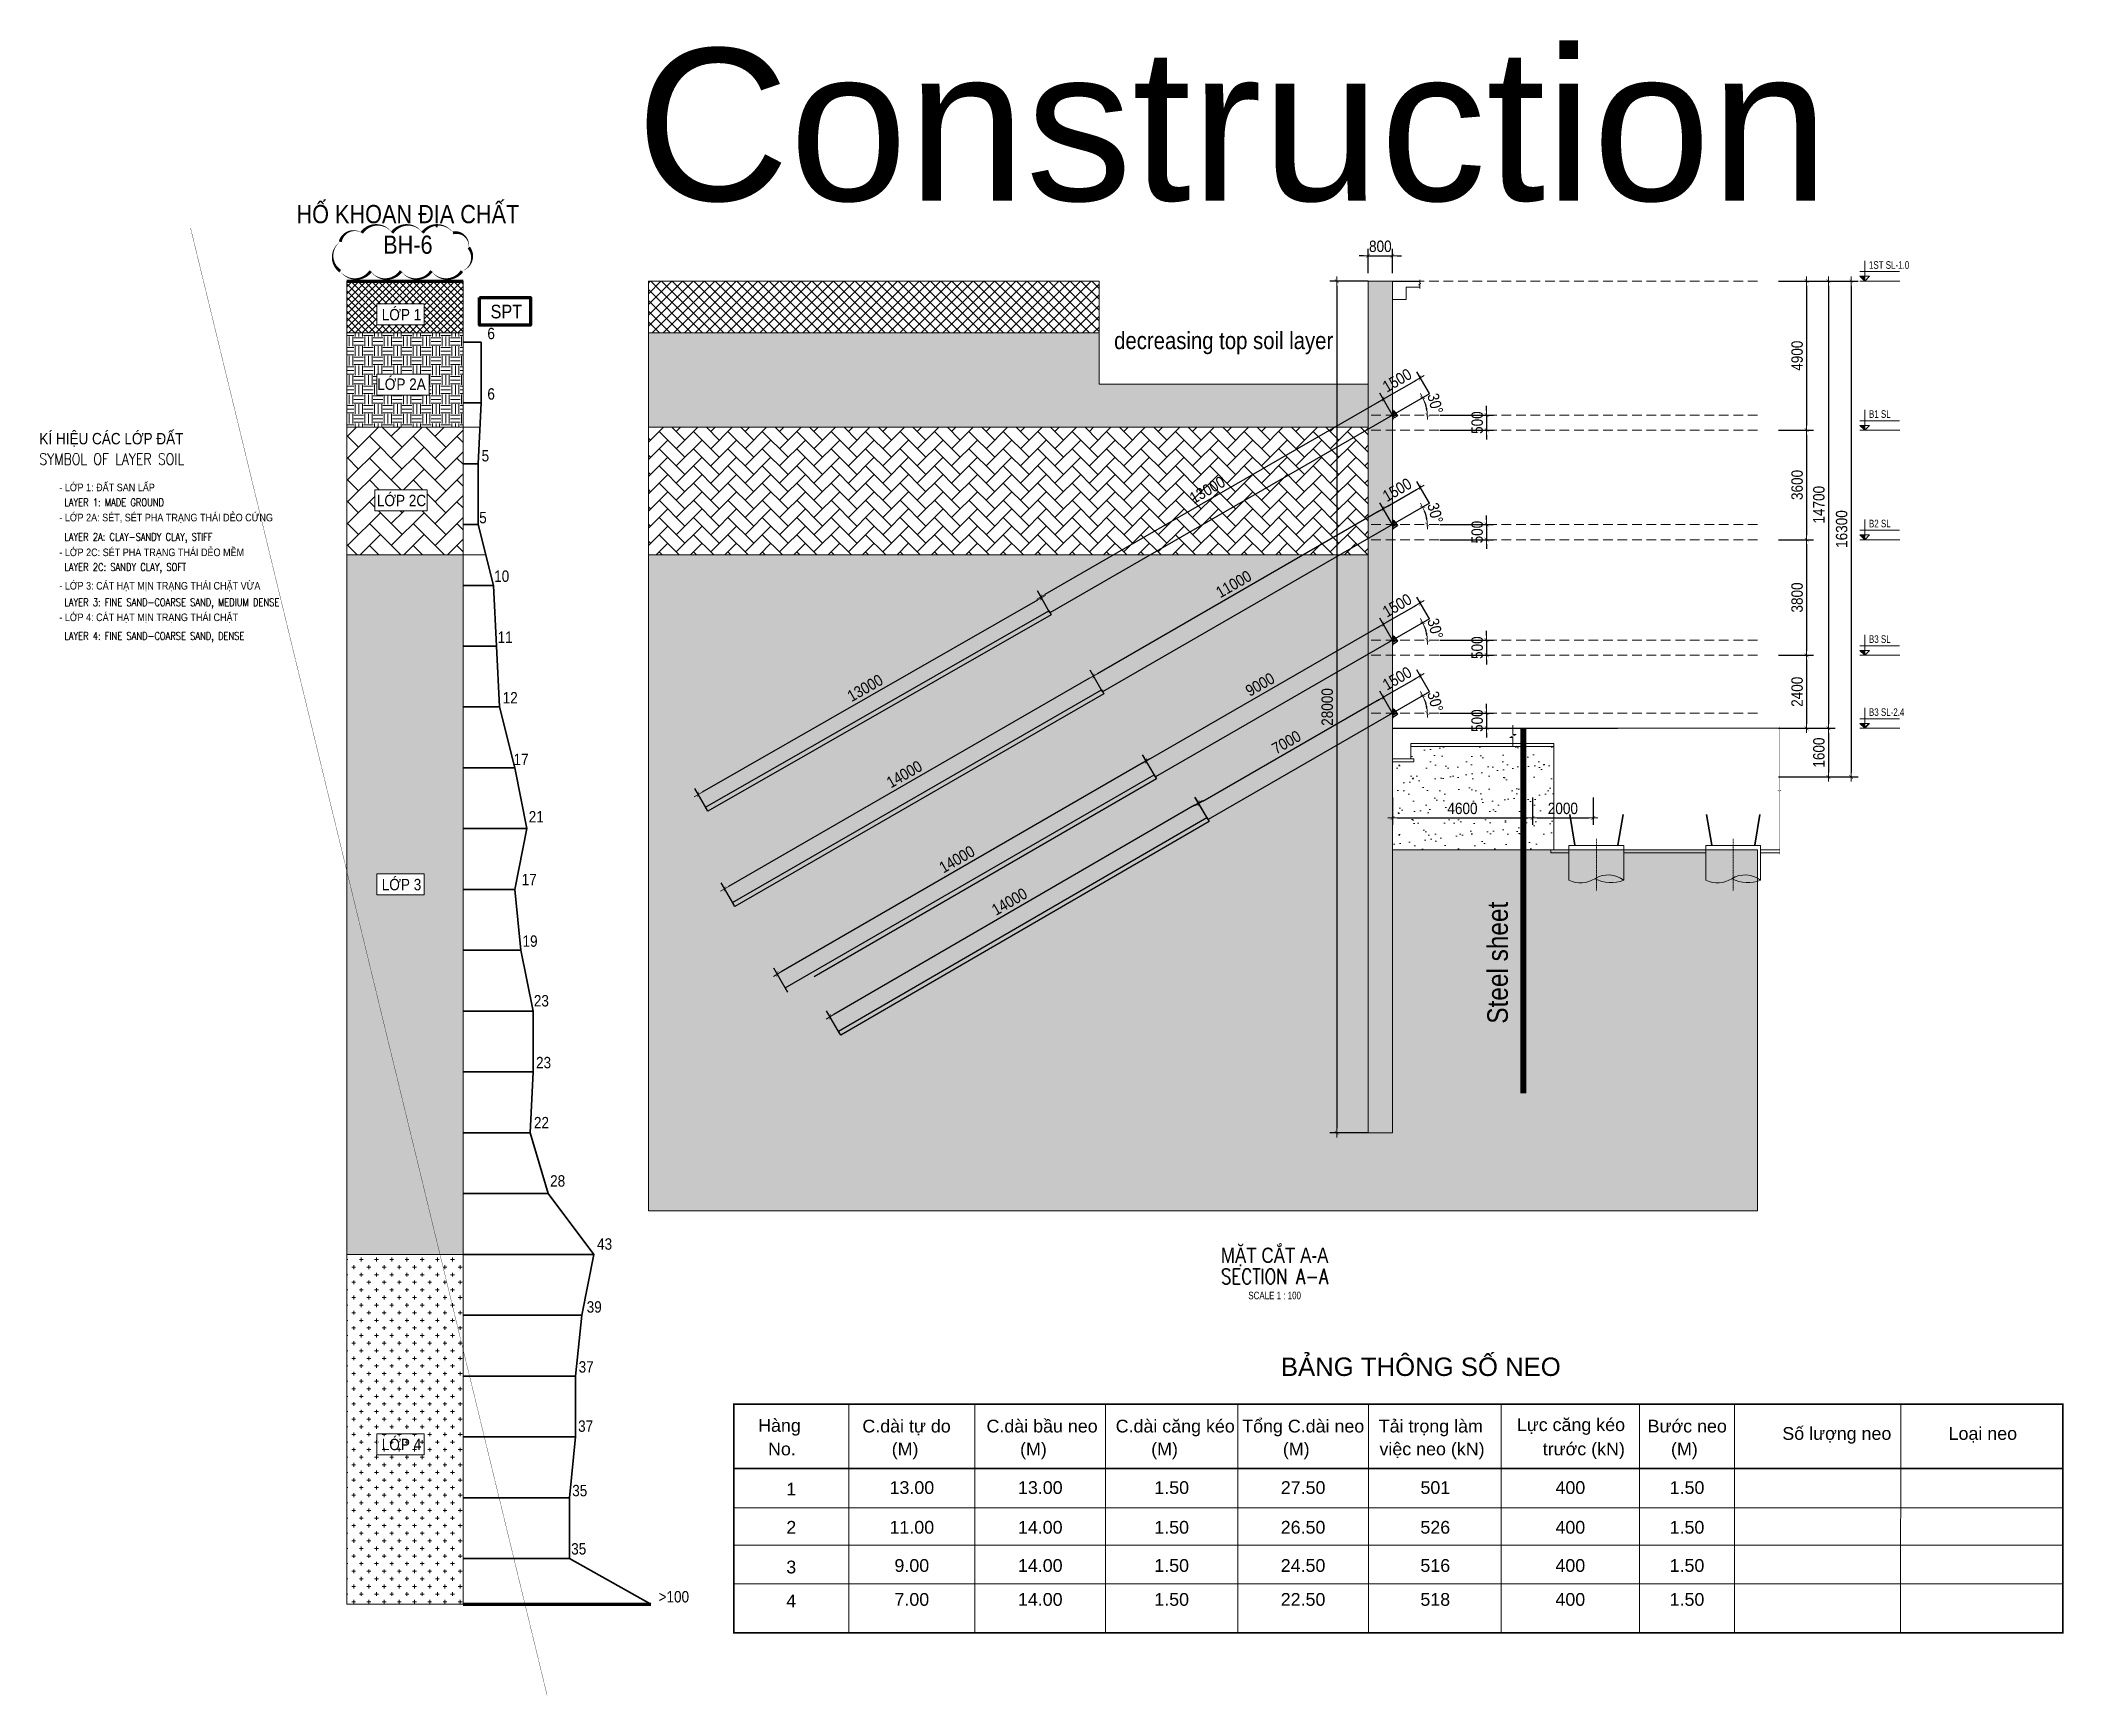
# Model space of a CAD drawing. Header units: millimetres. Extents: x -383953 to 676589, y -101685 to 196247.
# Drawn here: x 153367 to 219859, y -98175 to -43756 of the extents above; entities that cross this region are included whole.
import ezdxf
from ezdxf.enums import TextEntityAlignment as Align

# ---------------------------------------------------------------- set-up
doc = ezdxf.new("R2010")
doc.units = ezdxf.units.MM
doc.linetypes.add('CENTER2', pattern=[1.125, 0.75, -0.125, 0.125, -0.125])
doc.linetypes.add('HIDDEN', pattern=[9.525, 6.35, -3.175])
doc.layers.get('0').update_dxf_attribs({"lineweight": 20})
doc.layers.get('Defpoints').update_dxf_attribs({"color": 151, "lineweight": 9})
for name, color, linetype in [('ANCHOR_HEAD', 130, 'Continuous'), ('Concrete', 2, 'Continuous'), ('SHEET Pile', 2, 'Continuous'), ('X-SEC-2$0$A-CON', 2, 'Continuous'), ('건축', 8, 'Continuous')]:
    doc.layers.add(name, color=color, linetype=linetype)
for name, color, linetype, lineweight in [('KC-TRUC', 5, 'CENTER2', 18), ('NDC_S_ANNO', 7, 'Continuous', 20), ('NDC_S_CONTINUOUS', 3, 'Continuous', 20), ('NDC_S_DIM', 1, 'Continuous', 15), ('NDC_S_ENG TEXT', 2, 'Continuous', 20), ('NDC_S_ENG TITLE', 3, 'Continuous', 20), ('NDC_S_FOUNDATION NAME', 7, 'Continuous', 20), ('NDC_S_HATCH MATERIAL', 8, 'Continuous', 13), ('NDC_S_LEVEL TEXT', 7, 'Continuous', 20), ('NDC_S_REBAR', 4, 'Continuous', 35), ('NDC_S_SLAB', 2, 'Continuous', 20), ('NDC_S_TEXT SYMBOL', 7, 'Continuous', 20), ('NDC_S_VN TEXT', 7, 'Continuous', 20), ('NDC_S_VN TITLE', 6, 'Continuous', 35)]:
    doc.layers.add(name, color=color, linetype=linetype, lineweight=lineweight)
doc.styles.add('ARIAL', font='arial.ttf', dxfattribs={"width": 0.8})
doc.styles.add('NDC_ANNO', font='', dxfattribs={"width": 0.8})
doc.styles.add('NDC_ARIAL', font='arial.ttf', dxfattribs={"width": 0.85})
doc.styles.add('NDC_EN TXT', font='romans.shx', dxfattribs={"width": 0.8})
doc.styles.add('NDC_VIE TXT', font='arial.ttf', dxfattribs={"width": 0.8})
doc.styles.get('NDC_ANNO').set_extended_font_data('Dotum')
doc.dimstyles.new('NDC_1-150', dxfattribs={"dimscale": 150, "dimtxt": 2.5, "dimasz": 1, "dimexe": 1.5, "dimexo": 0, "dimgap": 0.8, "dimtad": 1, "dimdec": 0, "dimdsep": 46, "dimtxsty": 'NDC_ARIAL', "dimblk": 'DIMMARK', "dimcen": 49999.938995, "dimdle": 1.5, "dimclrd": 1, "dimclre": 1, "dimclrt": 3, "dimadec": 0, "dimazin": 0, "dimtfac": 1, "dimtdec": 0, "dimtix": 1, "dimtmove": 2, "dimatfit": 3, "dimfxl": 1, "dimarcsym": 0})
pattern_1 = [(355, (406218.969, 207001.804), (0.60878286, 6.95841997), [5.08, -1.905]), (85, (406218.969, 207001.804), (-6.95841997, 0.60878286), [5.08, -1.905])]

msp = doc.modelspace()

# ---------------------------------------------------------------- texts
at = {"color": 4, "style": 'ARIAL'}
for s, height, p in [('Construction', 5000, (172938, -49021.7)), ('BẢNG THÔNG SỐ NEO', 604.662, (194136.2, -87666.4))]:
    msp.add_text(s, height=height, dxfattribs=at).set_placement(p)
at = {"color": 3, "style": 'ARIAL'}
for s, height, p in [('Hàng', 419.9, (176954.7, -89503.5)), ('C.dài tự do', 419.904, (180380.6, -89525.3)), ('C.dài bầu neo', 419.904, (184461.1, -89525.3)), ('C.dài căng kéo', 419.904, (188706.6, -89525.3)), ('Tổng C.dài neo', 419.904, (192865.5, -89525.3)), ('Tải trọng làm', 419.904, (197352.3, -89525.3)), ('Bước neo', 419.9, (206190, -89525.3)), ('Số lượng neo', 419.904, (210617.7, -89767.3)), ('Loại neo', 419.9, (216081.8, -89767.3)), ('  No.', 419.9, (176954.7, -90276.3)), ('  (M)', 419.9, (181019.4, -90276.3)), ('  (M)', 419.9, (185237.6, -90276.3)), ('  (M)', 419.9, (189546.9, -90276.3)), ('  (M)', 419.9, (193874.7, -90276.3)), (' việc neo (kN)', 419.904, (197213.1, -90276.3)), (' trước (kN)', 419.904, (202579.6, -90276.2)), ('  (M)', 419.9, (206631.9, -90276.3))]:
    msp.add_text(s, height=height, dxfattribs=at).set_placement(p)
for s, height, p in [('Lực căng kéo', 419.904, (203669.1, -89268.1)), ('1', 419.9, (178044.8, -91386.8)), ('13.00', 419.9, (182007.7, -91336.5)), ('13.00', 419.9, (186228.9, -91336.5)), ('1.50', 419.9, (190547.6, -91336.6)), ('27.50', 419.9, (194866.4, -91336.6)), ('501', 419.9, (199211.6, -91336.6)), ('400', 419.9, (203650.4, -91336.6)), ('1.50', 419.9, (207484.7, -91336.6)), ('2', 419.9, (178044.8, -92642.5)), ('11.00', 419.9, (182006.1, -92642.4)), ('14.00', 419.9, (186227.3, -92642.4)), ('1.50', 419.9, (190546, -92642.5)), ('26.50', 419.9, (194864.7, -92642.5)), ('526', 419.9, (199209.9, -92642.5)), ('400', 419.9, (203648.8, -92642.5)), ('1.50', 419.9, (207483.1, -92642.5)), ('3', 419.9, (178043.1, -93948.4)), ('9.00', 419.9, (182006.1, -93898.1)), ('14.00', 419.9, (186227.3, -93898.1)), ('1.50', 419.9, (190546, -93898.2)), ('24.50', 419.9, (194864.7, -93898.2)), ('516', 419.9, (199209.9, -93898.2)), ('400', 419.9, (203648.8, -93898.2)), ('1.50', 419.9, (207483.1, -93898.2)), ('4', 419.9, (178043.1, -95064.3)), ('7.00', 419.9, (182006.1, -95014)), ('14.00', 419.9, (186227.3, -95014)), ('1.50', 419.9, (190546, -95014.1)), ('22.50', 419.9, (194864.7, -95014.1)), ('518', 419.9, (199209.9, -95014.1)), ('400', 419.9, (203648.8, -95014.1)), ('1.50', 419.9, (207483.1, -95014.1))]:
    msp.add_text(s, height=height, dxfattribs=at).set_placement(p, align=Align.MIDDLE_CENTER)
at = {"layer": 'NDC_S_DIM', "color": 7, "style": 'NDC_ARIAL', "width": 0.85}
msp.add_text('decreasing top soil layer', height=562.5, dxfattribs=at).set_placement((188655, -53623.8), align=Align.MIDDLE_LEFT)
at = {"layer": 'NDC_S_FOUNDATION NAME', "style": 'NDC_ARIAL', "width": 0.85}
msp.add_text('SPT', height=450, dxfattribs=at).set_placement((168679.9, -52669), align=Align.MIDDLE)
at = {"layer": 'NDC_S_LEVEL TEXT', "style": 'NDC_ARIAL', "width": 0.85}
for s, p in [('6', (168179.1, -53390.4)), ('6', (168179.1, -55377.5)), ('5', (167990.1, -57412.6)), ('5', (167911.1, -59447)), ('10', (168526.4, -61369.9)), ('11', (168639.1, -63376.5)), ('12', (168805.3, -65364.7)), ('17', (169163, -67396.1)), ('21', (169662, -69277.9)), ('17', (169430, -71344.6)), ('19', (169458, -73369.1)), ('23', (169830.6, -75330.1)), ('23', (169902.7, -77362.5)), ('22', (169833.1, -79335.4)), ('28', (170365.6, -81253.6)), ('43', (171908.2, -83328.1)), ('39', (171566.9, -85396.7)), ('37', (171301.8, -87368.4)), ('37', (171285.6, -89315.5)), ('35', (171091.5, -91435.7)), ('35', (171058.2, -93351.3)), ('>100', (174183.8, -94925))]:
    msp.add_text(s, height=375, dxfattribs=at).set_placement(p, align=Align.MIDDLE)
at = {"layer": 'NDC_S_VN TEXT'}
for s, height, style, width, p in [('KÍ HIỆU CÁC LỚP ĐẤT', 375, 'NDC_ARIAL', 0.85, (153330.6, -56848.4)), ('SYMBOL OF LAYER SOIL', 375, 'NDC_EN TXT', 0.8, (153330.6, -57520.5)), ('- LỚP 1: ĐẤT SAN LẤP', 250, 'NDC_ARIAL', 0.85, (153985.3, -58453)), ('LAYER 1: MADE GROUND', 250, 'NDC_EN TXT', 0.8, (154154.2, -58943.9)), ('- LỚP 2A: SÉT, SÉT PHA TRẠNG THÁI DẺO CỨNG', 250, 'NDC_ARIAL', 0.85, (153985.3, -59442.1)), ('- LỚP 2C: SÉT PHA TRẠNG THÁI DẺO MỀM', 250, 'NDC_ARIAL', 0.85, (153985.3, -60586.4)), ('LAYER 2A: CLAY-SANDY CLAY, STIFF', 250, 'NDC_EN TXT', 0.8, (154154.2, -60077.7)), ('LAYER 2C: SANDY CLAY, SOFT', 250, 'NDC_EN TXT', 0.8, (154154.2, -61071.7)), ('- LỚP 3: CÁT HẠT MỊN TRẠNG THÁI CHẶT VỪA', 250, 'NDC_ARIAL', 0.85, (153985.3, -61685.8)), ('LAYER 3: FINE SAND-COARSE SAND, MEDIUM DENSE', 250, 'NDC_EN TXT', 0.8, (154154.2, -62228.3)), ('- LỚP 4: CÁT HẠT MỊN TRẠNG THÁI CHẶT ', 250, 'NDC_ARIAL', 0.85, (153985.3, -62723.1)), ('LAYER 4: FINE SAND-COARSE SAND, DENSE', 250, 'NDC_EN TXT', 0.8, (154154.2, -63336.9))]:
    msp.add_text(s, height=height, dxfattribs=dict(at, style=style, width=width)).set_placement(p, align=Align.MIDDLE_LEFT)
at = {"layer": 'NDC_S_VN TITLE', "style": 'NDC_ARIAL', "width": 0.85}
for s, height, p in [('HỐ KHOAN ĐỊA CHẤT', 600, (165442.6, -49440.7)), ('BH-6', 600, (165442.6, -50469.9)), ('LỚP 1', 375, (165233.4, -52725.8)), ('LỚP 2A', 375, (165233.4, -55011)), ('LỚP 2C', 375, (165233.4, -58835.2)), ('LỚP 3', 375, (165233.4, -71463.9)), ('LỚP 4', 375, (165233.4, -89872.4))]:
    msp.add_text(s, height=height, dxfattribs=at).set_placement(p, align=Align.MIDDLE)
at = {"layer": 'SHEET Pile', "style": 'NDC_ARIAL', "width": 0.85}
msp.add_text('Steel sheet ', height=675, rotation=90, dxfattribs=at).set_placement((201257.6, -76084.8), align=Align.MIDDLE_LEFT)

# ---------------------------------------------------------------- blocks, each defined once
blk = doc.blocks.new('DIMMARK')
at = {"layer": 'NDC_S_DIM', "color": 1}
blk.add_line((-1.5, 0), (1, 0), dxfattribs=at)
at = {"layer": 'NDC_S_DIM', "color": 2, "const_width": 0.1}
blk.add_lwpolyline([(-0.42, -0.42), (0.42, 0.42)], dxfattribs=at)
blk = doc.blocks.new('*D571')
at = {"layer": 'Defpoints', "color": 0, "transparency": 16777216}
for p in [(210496, -56571), (210496, -60171), (211414, -60171, 0)]:
    blk.add_point(p, dxfattribs=at)
at = {"layer": 'NDC_S_CONTINUOUS', "color": 1, "lineweight": -2, "transparency": 16777216}
for p, q in [((210496, -56571, 0), (211639, -56571, 0)), ((211414, -56721, 0), (211414, -60021, 0)), ((210496, -60171, 0), (211639, -60171, 0))]:
    blk.add_line(p, q, dxfattribs=at)
at = {"layer": 'NDC_S_CONTINUOUS', "color": 1, "lineweight": -2, "transparency": 16777216, "xscale": 150, "yscale": 150, "zscale": 150}
for p, rotation in [((211414, -56571, 0), 90), ((211414, -60171, 0), 270)]:
    blk.add_blockref('DIMMARK', p, dxfattribs=dict(at, rotation=rotation))
at = {"layer": 'NDC_S_CONTINUOUS', "color": 3, "transparency": 16777216, "insert": (211103, -58371, 0), "char_height": 375, "attachment_point": 5, "rotation": 90, "style": 'NDC_ARIAL'}
blk.add_mtext('3600', dxfattribs=at)
blk = doc.blocks.new('*D572')
at = {"layer": 'Defpoints', "color": 0, "transparency": 16777216}
for p in [(210496, -60171), (210496, -63971), (211414, -63971, 0)]:
    blk.add_point(p, dxfattribs=at)
at = {"layer": 'NDC_S_CONTINUOUS', "color": 1, "lineweight": -2, "transparency": 16777216}
for p, q in [((210496, -60171, 0), (211639, -60171, 0)), ((211414, -60321, 0), (211414, -63821, 0)), ((210496, -63971, 0), (211639, -63971, 0))]:
    blk.add_line(p, q, dxfattribs=at)
at = {"layer": 'NDC_S_CONTINUOUS', "color": 1, "lineweight": -2, "transparency": 16777216, "xscale": 150, "yscale": 150, "zscale": 150}
for p, rotation in [((211414, -60171, 0), 90), ((211414, -63971, 0), 270)]:
    blk.add_blockref('DIMMARK', p, dxfattribs=dict(at, rotation=rotation))
at = {"layer": 'NDC_S_CONTINUOUS', "color": 3, "transparency": 16777216, "insert": (211103, -62071, 0), "char_height": 375, "attachment_point": 5, "rotation": 90, "style": 'NDC_ARIAL'}
blk.add_mtext('3800', dxfattribs=at)
blk = doc.blocks.new('*D573')
at = {"layer": 'Defpoints', "color": 0, "transparency": 16777216}
for p in [(199357, -56071, 0), (199357, -56571, 0), (200899, -56571)]:
    blk.add_point(p, dxfattribs=at)
at = {"layer": 'NDC_S_ENG TEXT', "color": 1, "lineweight": -2, "transparency": 16777216}
for p, q in [((200899, -55921), (200899, -55771)), ((199357, -56071), (201124, -56071)), ((200899, -56071), (200899, -56571)), ((199357, -56571), (201124, -56571)), ((200899, -56721), (200899, -56871))]:
    blk.add_line(p, q, dxfattribs=at)
at = {"layer": 'NDC_S_ENG TEXT', "color": 1, "lineweight": -2, "transparency": 16777216, "xscale": 150, "yscale": 150, "zscale": 150}
for p, rotation in [((200899, -56071), 270), ((200899, -56571), 90)]:
    blk.add_blockref('DIMMARK', p, dxfattribs=dict(at, rotation=rotation))
at = {"layer": 'NDC_S_ENG TEXT', "color": 3, "transparency": 16777216, "insert": (200588, -56321), "char_height": 375, "attachment_point": 5, "rotation": 90, "style": 'NDC_ARIAL'}
blk.add_mtext('500', dxfattribs=at)
blk = doc.blocks.new('*D574')
at = {"layer": 'Defpoints', "color": 0, "transparency": 16777216}
for p in [(199357, -59671, 0), (199357, -60171, 0), (200899, -60171)]:
    blk.add_point(p, dxfattribs=at)
at = {"layer": 'NDC_S_ENG TEXT', "color": 1, "lineweight": -2, "transparency": 16777216}
for p, q in [((199357, -59671), (201124, -59671)), ((200899, -59521), (200899, -59371)), ((200899, -59671), (200899, -60171)), ((199357, -60171), (201124, -60171)), ((200899, -60321), (200899, -60471))]:
    blk.add_line(p, q, dxfattribs=at)
at = {"layer": 'NDC_S_ENG TEXT', "color": 1, "lineweight": -2, "transparency": 16777216, "xscale": 150, "yscale": 150, "zscale": 150}
for p, rotation in [((200899, -59671), 270), ((200899, -60171), 90)]:
    blk.add_blockref('DIMMARK', p, dxfattribs=dict(at, rotation=rotation))
at = {"layer": 'NDC_S_ENG TEXT', "color": 3, "transparency": 16777216, "insert": (200588, -59921), "char_height": 375, "attachment_point": 5, "rotation": 90, "style": 'NDC_ARIAL'}
blk.add_mtext('500', dxfattribs=at)
blk = doc.blocks.new('ANCHOR_HEAD2')
at = {"layer": 'ANCHOR_HEAD'}
for p, q in [((-96, 260), (-334, -81)), ((-84, 260), (-326, -86)), ((-24, -143), (-265, 1)), ((-259, 10), (-24, -133)), ((-24, 89), (-146, 170)), ((-141, 179), (-24, 99)), ((-14, 260), (-96, 260)), ((-24, -260), (-24, 260)), ((-14, -260), (-14, 260)), ((-24, -260), (-334, -81)), ((-24, -260), (-14, -260))]:
    blk.add_line(p, q, dxfattribs=at)
blk.add_lwpolyline([(-14, 350), (0, 350), (0, -350), (-14, -350)], close=True, dxfattribs=at)
blk = doc.blocks.new('*D575')
at = {"layer": 'Defpoints', "color": 0, "transparency": 16777216}
for p in [(197804, -56071), (186245, -62051), (186546, -62571)]:
    blk.add_point(p, dxfattribs=at)
at = {"layer": 'NDC_S_CONTINUOUS', "color": 1, "lineweight": -2, "transparency": 16777216}
for p, q in [((197374, -55626), (186375, -61976)), ((197804, -56071), (197391, -55356)), ((186546, -62571), (186133, -61856))]:
    blk.add_line(p, q, dxfattribs=at)
at = {"layer": 'NDC_S_CONTINUOUS', "color": 1, "lineweight": -2, "transparency": 16777216, "xscale": 150, "yscale": 150, "zscale": 150}
for p, rotation in [((197504, -55551), 29.9999999999959), ((186245, -62051), 209.9999999999959)]:
    blk.add_blockref('DIMMARK', p, dxfattribs=dict(at, rotation=rotation))
at = {"layer": 'NDC_S_CONTINUOUS', "color": 3, "transparency": 16777216, "insert": (191719, -58532), "char_height": 375, "attachment_point": 5, "rotation": 30, "style": 'NDC_ARIAL'}
blk.add_mtext('13000', dxfattribs=at)
blk = doc.blocks.new('*D576')
at = {"layer": 'Defpoints', "color": 0, "transparency": 16777216}
for p in [(198719, -54849), (199020, -55369), (197804, -56071)]:
    blk.add_point(p, dxfattribs=at)
at = {"layer": 'NDC_S_CONTINUOUS', "color": 1, "lineweight": -2, "transparency": 16777216}
for p, q in [((197634, -55476), (198590, -54924)), ((199020, -55369), (198607, -54655)), ((197804, -56071), (197391, -55356))]:
    blk.add_line(p, q, dxfattribs=at)
at = {"layer": 'NDC_S_CONTINUOUS', "color": 1, "lineweight": -2, "transparency": 16777216, "xscale": 150, "yscale": 150, "zscale": 150}
for p, rotation in [((198719, -54849), 29.99999999999106), ((197504, -55551), 209.9999999999911)]:
    blk.add_blockref('DIMMARK', p, dxfattribs=dict(at, rotation=rotation))
at = {"layer": 'NDC_S_CONTINUOUS', "color": 3, "transparency": 16777216, "insert": (197956, -54931), "char_height": 375, "attachment_point": 5, "rotation": 30, "style": 'NDC_ARIAL'}
blk.add_mtext('1500', dxfattribs=at)
blk = doc.blocks.new('*D577')
at = {"layer": 'Defpoints', "color": 0, "transparency": 16777216}
for p in [(199020, -55369), (197804, -56071), (198929, -55873), (200851, -56071), (186546, -62571)]:
    blk.add_point(p, dxfattribs=at)
at = {"layer": 'NDC_S_CONTINUOUS', "color": 1, "lineweight": -2, "transparency": 16777216}
blk.add_arc((197804, -56071), 1142, 7.53115, 22.46885, dxfattribs=at)
at = {"layer": 'NDC_S_CONTINUOUS', "color": 1, "lineweight": -2, "transparency": 16777216, "xscale": 150, "yscale": 150, "zscale": 150}
for p, rotation in [((198793, -55500), 116.2344230445602), ((198946, -56071), 273.7655769554329)]:
    blk.add_blockref('DIMMARK', p, dxfattribs=dict(at, rotation=rotation))
at = {"layer": 'NDC_S_CONTINUOUS', "color": 3, "transparency": 16777216, "insert": (199208, -55695), "char_height": 375, "attachment_point": 5, "rotation": 285, "style": 'NDC_ARIAL'}
blk.add_mtext('30°', dxfattribs=at)
blk = doc.blocks.new('*D598')
at = {"layer": 'Defpoints', "color": 0, "transparency": 16777216}
for p in [(186546, -62571), (174987, -68548), (175266, -69034)]:
    blk.add_point(p, dxfattribs=at)
at = {"layer": 'NDC_S_CONTINUOUS', "color": 1, "lineweight": -2, "transparency": 16777216}
for p, q in [((186137, -62160), (175117, -68473)), ((186546, -62571), (186155, -61890)), ((175266, -69034), (174875, -68352))]:
    blk.add_line(p, q, dxfattribs=at)
at = {"layer": 'NDC_S_CONTINUOUS', "color": 1, "lineweight": -2, "transparency": 16777216, "xscale": 150, "yscale": 150, "zscale": 150}
for p, rotation in [((186267, -62085), 29.8093766951466), ((174987, -68548), 209.8093766951466)]:
    blk.add_blockref('DIMMARK', p, dxfattribs=dict(at, rotation=rotation))
at = {"layer": 'NDC_S_CONTINUOUS', "color": 3, "transparency": 16777216, "insert": (180472, -65046), "char_height": 375, "attachment_point": 5, "rotation": 29.80938, "style": 'NDC_ARIAL'}
blk.add_mtext('13000', dxfattribs=at)
blk = doc.blocks.new('*D599')
at = {"layer": 'Defpoints', "color": 0, "transparency": 16777216}
for p in [(197804, -59671), (187977, -64651), (188278, -65171)]:
    blk.add_point(p, dxfattribs=at)
at = {"layer": 'NDC_S_CONTINUOUS', "color": 1, "lineweight": -2, "transparency": 16777216}
for p, q in [((197804, -59671), (197391, -58956)), ((197374, -59226), (188107, -64576)), ((188278, -65171), (187865, -64456))]:
    blk.add_line(p, q, dxfattribs=at)
at = {"layer": 'NDC_S_CONTINUOUS', "color": 1, "lineweight": -2, "transparency": 16777216, "xscale": 150, "yscale": 150, "zscale": 150}
for p, rotation in [((197504, -59151), 29.9999999999975), ((187977, -64651), 209.9999999999974)]:
    blk.add_blockref('DIMMARK', p, dxfattribs=dict(at, rotation=rotation))
at = {"layer": 'NDC_S_CONTINUOUS', "color": 3, "transparency": 16777216, "insert": (192585, -61632), "char_height": 375, "attachment_point": 5, "rotation": 30, "style": 'NDC_ARIAL'}
blk.add_mtext('11000', dxfattribs=at)
blk = doc.blocks.new('*D578')
at = {"layer": 'Defpoints', "color": 0, "transparency": 16777216}
for p in [(198719, -58449), (199020, -58969), (197804, -59671)]:
    blk.add_point(p, dxfattribs=at)
at = {"layer": 'NDC_S_CONTINUOUS', "color": 1, "lineweight": -2, "transparency": 16777216}
for p, q in [((199020, -58969), (198607, -58255)), ((197804, -59671), (197391, -58956)), ((197634, -59076), (198590, -58524))]:
    blk.add_line(p, q, dxfattribs=at)
at = {"layer": 'NDC_S_CONTINUOUS', "color": 1, "lineweight": -2, "transparency": 16777216, "xscale": 150, "yscale": 150, "zscale": 150}
for p, rotation in [((198719, -58449), 29.99999999999105), ((197504, -59151), 209.9999999999911)]:
    blk.add_blockref('DIMMARK', p, dxfattribs=dict(at, rotation=rotation))
at = {"layer": 'NDC_S_CONTINUOUS', "color": 3, "transparency": 16777216, "insert": (197956, -58531), "char_height": 375, "attachment_point": 5, "rotation": 30, "style": 'NDC_ARIAL'}
blk.add_mtext('1500', dxfattribs=at)
blk = doc.blocks.new('*D579')
at = {"layer": 'Defpoints', "color": 0, "transparency": 16777216}
for p in [(199020, -58969), (197804, -59671), (198929, -59473), (200851, -59671), (188278, -65171)]:
    blk.add_point(p, dxfattribs=at)
at = {"layer": 'NDC_S_CONTINUOUS', "color": 1, "lineweight": -2, "transparency": 16777216}
blk.add_arc((197804, -59671), 1142, 7.53115, 22.46885, dxfattribs=at)
at = {"layer": 'NDC_S_CONTINUOUS', "color": 1, "lineweight": -2, "transparency": 16777216, "xscale": 150, "yscale": 150, "zscale": 150}
for p, rotation in [((198793, -59100), 116.2344230445615), ((198946, -59671), 273.7655769554322)]:
    blk.add_blockref('DIMMARK', p, dxfattribs=dict(at, rotation=rotation))
at = {"layer": 'NDC_S_CONTINUOUS', "color": 3, "transparency": 16777216, "insert": (199208, -59295), "char_height": 375, "attachment_point": 5, "rotation": 285, "style": 'NDC_ARIAL'}
blk.add_mtext('30°', dxfattribs=at)
blk = doc.blocks.new('*D600')
at = {"layer": 'Defpoints', "color": 0, "transparency": 16777216}
for p in [(188278, -65171), (175853, -71651), (176152, -72168)]:
    blk.add_point(p, dxfattribs=at)
at = {"layer": 'NDC_S_CONTINUOUS', "color": 1, "lineweight": -2, "transparency": 16777216}
for p, q in [((188278, -65171), (187867, -64459)), ((187849, -64729), (175983, -71576)), ((176152, -72168), (175741, -71456))]:
    blk.add_line(p, q, dxfattribs=at)
at = {"layer": 'NDC_S_CONTINUOUS', "color": 1, "lineweight": -2, "transparency": 16777216, "xscale": 150, "yscale": 150, "zscale": 150}
for p, rotation in [((187979, -64654), 29.98566585290133), ((175853, -71651), 209.9856658529013)]:
    blk.add_blockref('DIMMARK', p, dxfattribs=dict(at, rotation=rotation))
at = {"layer": 'NDC_S_CONTINUOUS', "color": 3, "transparency": 16777216, "insert": (181760, -67883), "char_height": 375, "attachment_point": 5, "rotation": 29.98567, "style": 'NDC_ARIAL'}
blk.add_mtext('14000', dxfattribs=at)
blk = doc.blocks.new('*D601')
at = {"layer": 'Defpoints', "color": 0, "transparency": 16777216}
for p in [(197804, -63471), (189709, -67451), (190010, -67971)]:
    blk.add_point(p, dxfattribs=at)
at = {"layer": 'NDC_S_CONTINUOUS', "color": 1, "lineweight": -2, "transparency": 16777216}
for p, q in [((197374, -63026), (189839, -67376)), ((197804, -63471), (197391, -62756)), ((190010, -67971), (189597, -67256))]:
    blk.add_line(p, q, dxfattribs=at)
at = {"layer": 'NDC_S_CONTINUOUS', "color": 1, "lineweight": -2, "transparency": 16777216, "xscale": 150, "yscale": 150, "zscale": 150}
for p, rotation in [((197504, -62951), 29.99999999999286), ((189709, -67451), 209.9999999999929)]:
    blk.add_blockref('DIMMARK', p, dxfattribs=dict(at, rotation=rotation))
at = {"layer": 'NDC_S_CONTINUOUS', "color": 3, "transparency": 16777216, "insert": (193451, -64932), "char_height": 375, "attachment_point": 5, "rotation": 30, "style": 'NDC_ARIAL'}
blk.add_mtext('9000', dxfattribs=at)
blk = doc.blocks.new('*D580')
at = {"layer": 'Defpoints', "color": 0, "transparency": 16777216}
for p in [(198719, -62249), (199020, -62769), (197804, -63471)]:
    blk.add_point(p, dxfattribs=at)
at = {"layer": 'NDC_S_CONTINUOUS', "color": 1, "lineweight": -2, "transparency": 16777216}
for p, q in [((197634, -62876), (198590, -62324)), ((199020, -62769), (198607, -62055)), ((197804, -63471), (197391, -62756))]:
    blk.add_line(p, q, dxfattribs=at)
at = {"layer": 'NDC_S_CONTINUOUS', "color": 1, "lineweight": -2, "transparency": 16777216, "xscale": 150, "yscale": 150, "zscale": 150}
for p, rotation in [((198719, -62249), 29.99999999999106), ((197504, -62951), 209.9999999999911)]:
    blk.add_blockref('DIMMARK', p, dxfattribs=dict(at, rotation=rotation))
at = {"layer": 'NDC_S_CONTINUOUS', "color": 3, "transparency": 16777216, "insert": (197956, -62331), "char_height": 375, "attachment_point": 5, "rotation": 30, "style": 'NDC_ARIAL'}
blk.add_mtext('1500', dxfattribs=at)
blk = doc.blocks.new('*D581')
at = {"layer": 'Defpoints', "color": 0, "transparency": 16777216}
for p in [(199020, -62769), (197804, -63471), (198929, -63273), (203251, -63471), (190010, -67971)]:
    blk.add_point(p, dxfattribs=at)
at = {"layer": 'NDC_S_CONTINUOUS', "color": 1, "lineweight": -2, "transparency": 16777216}
blk.add_arc((197804, -63471), 1142, 7.53115, 22.46885, dxfattribs=at)
at = {"layer": 'NDC_S_CONTINUOUS', "color": 1, "lineweight": -2, "transparency": 16777216, "xscale": 150, "yscale": 150, "zscale": 150}
for p, rotation in [((198793, -62900), 116.2344230445647), ((198946, -63471), 273.7655769554283)]:
    blk.add_blockref('DIMMARK', p, dxfattribs=dict(at, rotation=rotation))
at = {"layer": 'NDC_S_CONTINUOUS', "color": 3, "transparency": 16777216, "insert": (199208, -63095), "char_height": 375, "attachment_point": 5, "rotation": 285, "style": 'NDC_ARIAL'}
blk.add_mtext('30°', dxfattribs=at)
blk = doc.blocks.new('*D602')
at = {"layer": 'Defpoints', "color": 0, "transparency": 16777216}
for p in [(190010, -67971), (177586, -74453), (177891, -74981)]:
    blk.add_point(p, dxfattribs=at)
at = {"layer": 'NDC_S_CONTINUOUS', "color": 1, "lineweight": -2, "transparency": 16777216}
for p, q in [((189574, -67518), (177715, -74378)), ((190010, -67971), (189592, -67249)), ((177891, -74981), (177473, -74258))]:
    blk.add_line(p, q, dxfattribs=at)
at = {"layer": 'NDC_S_CONTINUOUS', "color": 1, "lineweight": -2, "transparency": 16777216, "xscale": 150, "yscale": 150, "zscale": 150}
for p, rotation in [((189704, -67443), 30.04598352266086), ((177586, -74453), 210.0459835226608)]:
    blk.add_blockref('DIMMARK', p, dxfattribs=dict(at, rotation=rotation))
at = {"layer": 'NDC_S_CONTINUOUS', "color": 3, "transparency": 16777216, "insert": (183489, -70679), "char_height": 375, "attachment_point": 5, "rotation": 30.04598, "style": 'NDC_ARIAL'}
blk.add_mtext('14000', dxfattribs=at)
blk = doc.blocks.new('kata_block_CT')
at = {"layer": 'NDC_S_ANNO'}
blk.add_hatch(color=3, dxfattribs=at).paths.add_polyline_path([(0, 1.6), (-1.61, 1.6), (0, 0)])
at = {"layer": 'NDC_S_ANNO', "ltscale": 50}
h = blk.add_hatch(dxfattribs=at)
h.set_pattern_fill('ANSI31', color=256, scale=1.406, style=0)
h.paths.add_polyline_path([(0, 1.6), (0, 0), (1.61, 1.6)])
for p, q in [((11.56, 0), (-1.64, 0)), ((-1.59, 3.14), (11.47, 3.14))]:
    blk.add_line(p, q, dxfattribs=at)
for points in [[(0, 6.69), (0, 0)], [(0, 0), (-1.61, 1.6), (0, 1.6)], [(0, 0), (1.61, 1.6), (0, 1.6)]]:
    blk.add_lwpolyline(points, dxfattribs=at)
at = {"layer": 'NDC_S_ANNO', "color": 8, "ltscale": 50}
blk.add_lwpolyline([(0, 0), (-1.61, 1.6), (0, 1.6)], dxfattribs=at)
at = {"layer": 'NDC_S_TEXT SYMBOL', "color": 3, "style": 'NDC_ANNO', "width": 0.8}
blk.add_attdef('CT', (1.41, 4.07), '', height=2.5, dxfattribs=at)
blk = doc.blocks.new('Drawing name_symbol')
at = {"layer": 'NDC_S_ENG TITLE', "style": 'NDC_EN TXT', "width": 0.8}
blk.add_attdef('SECTDET1', text='', height=5, dxfattribs=at).set_placement((0, 1.01), align=Align.CENTER)
at = {"layer": 'NDC_S_TEXT SYMBOL', "lineweight": 25, "style": 'NDC_ANNO', "width": 0.8}
blk.add_attdef('SSCALE', text='', height=2.5, dxfattribs=at).set_placement((0, -4), align=Align.CENTER)
at = {"layer": 'NDC_S_VN TITLE', "style": 'NDC_VIE TXT', "width": 0.8}
blk.add_attdef('SECTDET2', text='', height=5, dxfattribs=at).set_placement((0, 7.97), align=Align.CENTER)
blk = doc.blocks.new('*D582')
at = {"layer": 'Defpoints', "color": 0, "transparency": 16777216}
for p in [(210496, -51671), (210496, -56571), (211414, -56571)]:
    blk.add_point(p, dxfattribs=at)
at = {"layer": 'NDC_S_CONTINUOUS', "color": 1, "lineweight": -2, "transparency": 16777216}
for p, q in [((210496, -51671), (211639, -51671)), ((211414, -51821), (211414, -56421)), ((210496, -56571), (211639, -56571))]:
    blk.add_line(p, q, dxfattribs=at)
at = {"layer": 'NDC_S_CONTINUOUS', "color": 1, "lineweight": -2, "transparency": 16777216, "xscale": 150, "yscale": 150, "zscale": 150}
for p, rotation in [((211414, -51671), 90), ((211414, -56571), 270)]:
    blk.add_blockref('DIMMARK', p, dxfattribs=dict(at, rotation=rotation))
at = {"layer": 'NDC_S_CONTINUOUS', "color": 3, "transparency": 16777216, "insert": (211103, -54121), "char_height": 375, "attachment_point": 5, "rotation": 90, "style": 'NDC_ARIAL'}
blk.add_mtext('4900', dxfattribs=at)
blk = doc.blocks.new('*D583')
at = {"layer": 'Defpoints', "color": 0, "transparency": 16777216}
for p in [(210496, -51671), (210496, -66371), (212130, -66371)]:
    blk.add_point(p, dxfattribs=at)
at = {"layer": 'NDC_S_CONTINUOUS', "color": 1, "lineweight": -2, "transparency": 16777216}
for p, q in [((210496, -51671), (212355, -51671)), ((212130, -51821), (212130, -66221)), ((210496, -66371), (212355, -66371))]:
    blk.add_line(p, q, dxfattribs=at)
at = {"layer": 'NDC_S_CONTINUOUS', "color": 1, "lineweight": -2, "transparency": 16777216, "xscale": 150, "yscale": 150, "zscale": 150}
for p, rotation in [((212130, -51671), 90), ((212130, -66371), 270)]:
    blk.add_blockref('DIMMARK', p, dxfattribs=dict(at, rotation=rotation))
at = {"layer": 'NDC_S_CONTINUOUS', "color": 3, "transparency": 16777216, "insert": (211819, -59021), "char_height": 375, "attachment_point": 5, "rotation": 90, "style": 'NDC_ARIAL'}
blk.add_mtext('14700', dxfattribs=at)
blk = doc.blocks.new('*D603')
at = {"layer": 'Defpoints', "color": 0, "transparency": 16777216}
for p in [(197004, -51671), (195971, -79671), (197004, -79671)]:
    blk.add_point(p, dxfattribs=at)
at = {"layer": 'NDC_S_CONTINUOUS', "color": 1, "lineweight": -2, "transparency": 16777216}
for p, q in [((197004, -51671), (195746, -51671)), ((195971, -51821), (195971, -79521)), ((197004, -79671), (195746, -79671))]:
    blk.add_line(p, q, dxfattribs=at)
at = {"layer": 'NDC_S_CONTINUOUS', "color": 1, "lineweight": -2, "transparency": 16777216, "xscale": 150, "yscale": 150, "zscale": 150}
for p, rotation in [((195971, -51671), 90), ((195971, -79671), 270)]:
    blk.add_blockref('DIMMARK', p, dxfattribs=dict(at, rotation=rotation))
at = {"layer": 'NDC_S_CONTINUOUS', "color": 3, "transparency": 16777216, "insert": (195660, -65671), "char_height": 375, "attachment_point": 5, "rotation": 90, "style": 'NDC_ARIAL'}
blk.add_mtext('28000', dxfattribs=at)
blk = doc.blocks.new('*D584')
at = {"layer": 'Defpoints', "color": 0, "transparency": 16777216}
for p in [(197804, -50837), (197004, -51403), (197804, -51403)]:
    blk.add_point(p, dxfattribs=at)
at = {"layer": 'NDC_S_CONTINUOUS', "color": 1, "lineweight": -2, "transparency": 16777216}
for p, q in [((196854, -50837), (196704, -50837)), ((197004, -51403), (197004, -50612)), ((197004, -50837), (197804, -50837)), ((197804, -51403), (197804, -50612)), ((197954, -50837), (198104, -50837))]:
    blk.add_line(p, q, dxfattribs=at)
at = {"layer": 'NDC_S_CONTINUOUS', "color": 1, "lineweight": -2, "transparency": 16777216, "xscale": 150, "yscale": 150, "zscale": 150}
blk.add_blockref('DIMMARK', (197004, -50837), dxfattribs=at)
at = {"layer": 'NDC_S_CONTINUOUS', "color": 1, "lineweight": -2, "transparency": 16777216, "xscale": 150, "yscale": 150, "zscale": 150, "rotation": 180}
blk.add_blockref('DIMMARK', (197804, -50837), dxfattribs=at)
at = {"layer": 'NDC_S_CONTINUOUS', "color": 3, "transparency": 16777216, "insert": (197404, -50526), "char_height": 375, "attachment_point": 5, "style": 'NDC_ARIAL'}
blk.add_mtext('800', dxfattribs=at)
blk = doc.blocks.new('*D604')
at = {"layer": 'Defpoints', "color": 0, "transparency": 16777216}
for p in [(197804, -68651), (202404, -68651), (202404, -69318)]:
    blk.add_point(p, dxfattribs=at)
at = {"layer": 'NDC_S_CONTINUOUS', "color": 1, "lineweight": -2, "transparency": 16777216}
for p, q in [((197804, -68651), (197804, -69543)), ((202404, -68651), (202404, -69543)), ((197954, -69318), (202254, -69318))]:
    blk.add_line(p, q, dxfattribs=at)
at = {"layer": 'NDC_S_CONTINUOUS', "color": 1, "lineweight": -2, "transparency": 16777216, "xscale": 150, "yscale": 150, "zscale": 150, "rotation": 180}
blk.add_blockref('DIMMARK', (197804, -69318), dxfattribs=at)
at = {"layer": 'NDC_S_CONTINUOUS', "color": 1, "lineweight": -2, "transparency": 16777216, "xscale": 150, "yscale": 150, "zscale": 150}
blk.add_blockref('DIMMARK', (202404, -69318), dxfattribs=at)
at = {"layer": 'NDC_S_CONTINUOUS', "color": 3, "transparency": 16777216, "insert": (200104, -69007), "char_height": 375, "attachment_point": 5, "style": 'NDC_ARIAL'}
blk.add_mtext('4600', dxfattribs=at)
blk = doc.blocks.new('*D605')
at = {"layer": 'Defpoints', "color": 0, "transparency": 16777216}
for p in [(202404, -68651), (204404, -68651), (204404, -69318)]:
    blk.add_point(p, dxfattribs=at)
at = {"layer": 'NDC_S_CONTINUOUS', "color": 1, "lineweight": -2, "transparency": 16777216}
for p, q in [((202404, -68651), (202404, -69543)), ((204404, -68651), (204404, -69543)), ((202554, -69318), (204254, -69318))]:
    blk.add_line(p, q, dxfattribs=at)
at = {"layer": 'NDC_S_CONTINUOUS', "color": 1, "lineweight": -2, "transparency": 16777216, "xscale": 150, "yscale": 150, "zscale": 150, "rotation": 180}
blk.add_blockref('DIMMARK', (202404, -69318), dxfattribs=at)
at = {"layer": 'NDC_S_CONTINUOUS', "color": 1, "lineweight": -2, "transparency": 16777216, "xscale": 150, "yscale": 150, "zscale": 150}
blk.add_blockref('DIMMARK', (204404, -69318), dxfattribs=at)
at = {"layer": 'NDC_S_CONTINUOUS', "color": 3, "transparency": 16777216, "insert": (203404, -69007), "char_height": 375, "attachment_point": 5, "style": 'NDC_ARIAL'}
blk.add_mtext('2000', dxfattribs=at)
blk = doc.blocks.new('*D585')
at = {"layer": 'Defpoints', "color": 0, "transparency": 16777216}
for p in [(210496, -51671), (210496, -67971), (212880, -67971)]:
    blk.add_point(p, dxfattribs=at)
at = {"layer": 'NDC_S_CONTINUOUS', "color": 1, "lineweight": -2, "transparency": 16777216}
for p, q in [((210496, -51671), (213105, -51671)), ((212880, -51821), (212880, -67821)), ((210496, -67971), (213105, -67971))]:
    blk.add_line(p, q, dxfattribs=at)
at = {"layer": 'NDC_S_CONTINUOUS', "color": 1, "lineweight": -2, "transparency": 16777216, "xscale": 150, "yscale": 150, "zscale": 150}
for p, rotation in [((212880, -51671), 90), ((212880, -67971), 270)]:
    blk.add_blockref('DIMMARK', p, dxfattribs=dict(at, rotation=rotation))
at = {"layer": 'NDC_S_CONTINUOUS', "color": 3, "transparency": 16777216, "insert": (212568, -59821), "char_height": 375, "attachment_point": 5, "rotation": 90, "style": 'NDC_ARIAL'}
blk.add_mtext('16300', dxfattribs=at)
blk = doc.blocks.new('*D586')
at = {"layer": 'Defpoints', "color": 0, "transparency": 16777216}
for p in [(199357, -63471, 0), (199357, -63971, 0), (200899, -63971)]:
    blk.add_point(p, dxfattribs=at)
at = {"layer": 'NDC_S_ENG TEXT', "color": 1, "lineweight": -2, "transparency": 16777216}
for p, q in [((199357, -63471), (201124, -63471)), ((200899, -63321), (200899, -63171)), ((200899, -63471), (200899, -63971)), ((199357, -63971), (201124, -63971)), ((200899, -64121), (200899, -64271))]:
    blk.add_line(p, q, dxfattribs=at)
at = {"layer": 'NDC_S_ENG TEXT', "color": 1, "lineweight": -2, "transparency": 16777216, "xscale": 150, "yscale": 150, "zscale": 150}
for p, rotation in [((200899, -63471), 270), ((200899, -63971), 90)]:
    blk.add_blockref('DIMMARK', p, dxfattribs=dict(at, rotation=rotation))
at = {"layer": 'NDC_S_ENG TEXT', "color": 3, "transparency": 16777216, "insert": (200588, -63721), "char_height": 375, "attachment_point": 5, "rotation": 90, "style": 'NDC_ARIAL'}
blk.add_mtext('500', dxfattribs=at)
blk = doc.blocks.new('*D587')
at = {"layer": 'Defpoints', "color": 0, "transparency": 16777216}
for p in [(210496, -63971), (210496, -66371), (211414, -66371)]:
    blk.add_point(p, dxfattribs=at)
at = {"layer": 'NDC_S_CONTINUOUS', "color": 1, "lineweight": -2, "transparency": 16777216}
for p, q in [((210496, -63971), (211639, -63971)), ((211414, -64121), (211414, -66221)), ((210496, -66371), (211639, -66371))]:
    blk.add_line(p, q, dxfattribs=at)
at = {"layer": 'NDC_S_CONTINUOUS', "color": 1, "lineweight": -2, "transparency": 16777216, "xscale": 150, "yscale": 150, "zscale": 150}
for p, rotation in [((211414, -63971), 90), ((211414, -66371), 270)]:
    blk.add_blockref('DIMMARK', p, dxfattribs=dict(at, rotation=rotation))
at = {"layer": 'NDC_S_CONTINUOUS', "color": 3, "transparency": 16777216, "insert": (211103, -65171), "char_height": 375, "attachment_point": 5, "rotation": 90, "style": 'NDC_ARIAL'}
blk.add_mtext('2400', dxfattribs=at)
blk = doc.blocks.new('*D588')
at = {"layer": 'Defpoints', "color": 0, "transparency": 16777216}
for p in [(211212, -66371), (211212, -67971), (212130, -67971)]:
    blk.add_point(p, dxfattribs=at)
at = {"layer": 'NDC_S_CONTINUOUS', "color": 1, "lineweight": -2, "transparency": 16777216}
for p, q in [((211212, -66371), (212355, -66371)), ((212130, -66521), (212130, -67821)), ((211212, -67971), (212355, -67971))]:
    blk.add_line(p, q, dxfattribs=at)
at = {"layer": 'NDC_S_CONTINUOUS', "color": 1, "lineweight": -2, "transparency": 16777216, "xscale": 150, "yscale": 150, "zscale": 150}
for p, rotation in [((212130, -66371), 90), ((212130, -67971), 270)]:
    blk.add_blockref('DIMMARK', p, dxfattribs=dict(at, rotation=rotation))
at = {"layer": 'NDC_S_CONTINUOUS', "color": 3, "transparency": 16777216, "insert": (211819, -67171), "char_height": 375, "attachment_point": 5, "rotation": 90, "style": 'NDC_ARIAL'}
blk.add_mtext('1600', dxfattribs=at)
blk = doc.blocks.new('*D606')
at = {"layer": 'Defpoints', "color": 0, "transparency": 16777216}
for p in [(197804, -65871), (191442, -68851), (191742, -69371)]:
    blk.add_point(p, dxfattribs=at)
at = {"layer": 'NDC_S_CONTINUOUS', "color": 1, "lineweight": -2, "transparency": 16777216}
for p, q in [((197804, -65871), (197391, -65156)), ((197374, -65426), (191571, -68776)), ((191742, -69371), (191329, -68656))]:
    blk.add_line(p, q, dxfattribs=at)
at = {"layer": 'NDC_S_CONTINUOUS', "color": 1, "lineweight": -2, "transparency": 16777216, "xscale": 150, "yscale": 150, "zscale": 150}
for p, rotation in [((197504, -65351), 30.00000000002779), ((191442, -68851), 210.0000000000278)]:
    blk.add_blockref('DIMMARK', p, dxfattribs=dict(at, rotation=rotation))
at = {"layer": 'NDC_S_CONTINUOUS', "color": 3, "transparency": 16777216, "insert": (194317, -66832), "char_height": 375, "attachment_point": 5, "rotation": 30, "style": 'NDC_ARIAL'}
blk.add_mtext('7000', dxfattribs=at)
blk = doc.blocks.new('*D589')
at = {"layer": 'Defpoints', "color": 0, "transparency": 16777216}
for p in [(198719, -64649), (199020, -65169), (197804, -65871)]:
    blk.add_point(p, dxfattribs=at)
at = {"layer": 'NDC_S_CONTINUOUS', "color": 1, "lineweight": -2, "transparency": 16777216}
for p, q in [((199020, -65169), (198607, -64455)), ((197804, -65871), (197391, -65156)), ((197634, -65276), (198590, -64724))]:
    blk.add_line(p, q, dxfattribs=at)
at = {"layer": 'NDC_S_CONTINUOUS', "color": 1, "lineweight": -2, "transparency": 16777216, "xscale": 150, "yscale": 150, "zscale": 150}
for p, rotation in [((198719, -64649), 29.99999999999106), ((197504, -65351), 209.9999999999911)]:
    blk.add_blockref('DIMMARK', p, dxfattribs=dict(at, rotation=rotation))
at = {"layer": 'NDC_S_CONTINUOUS', "color": 3, "transparency": 16777216, "insert": (197956, -64731), "char_height": 375, "attachment_point": 5, "rotation": 30, "style": 'NDC_ARIAL'}
blk.add_mtext('1500', dxfattribs=at)
blk = doc.blocks.new('*D590')
at = {"layer": 'Defpoints', "color": 0, "transparency": 16777216}
for p in [(198929, -65673), (199020, -65169), (197804, -65871), (203251, -65871), (190010, -70371)]:
    blk.add_point(p, dxfattribs=at)
at = {"layer": 'NDC_S_CONTINUOUS', "color": 1, "lineweight": -2, "transparency": 16777216}
blk.add_arc((197804, -65871), 1142, 7.53115, 22.46885, dxfattribs=at)
at = {"layer": 'NDC_S_CONTINUOUS', "color": 1, "lineweight": -2, "transparency": 16777216, "xscale": 150, "yscale": 150, "zscale": 150}
for p, rotation in [((198793, -65300), 116.2344230445632), ((198946, -65871), 273.7655769554297)]:
    blk.add_blockref('DIMMARK', p, dxfattribs=dict(at, rotation=rotation))
at = {"layer": 'NDC_S_CONTINUOUS', "color": 3, "transparency": 16777216, "insert": (199208, -65495), "char_height": 375, "attachment_point": 5, "rotation": 285, "style": 'NDC_ARIAL'}
blk.add_mtext('30°', dxfattribs=at)
blk = doc.blocks.new('*D607')
at = {"layer": 'Defpoints', "color": 0, "transparency": 16777216}
for p in [(191742, -69371), (179318, -75855), (179634, -76400)]:
    blk.add_point(p, dxfattribs=at)
at = {"layer": 'NDC_S_CONTINUOUS', "color": 1, "lineweight": -2, "transparency": 16777216}
for p, q in [((191296, -68902), (179448, -75780)), ((191742, -69371), (191312, -68632)), ((179634, -76400), (179205, -75660))]:
    blk.add_line(p, q, dxfattribs=at)
at = {"layer": 'NDC_S_CONTINUOUS', "color": 1, "lineweight": -2, "transparency": 16777216, "xscale": 150, "yscale": 150, "zscale": 150}
for p, rotation in [((191425, -68826), 30.1354703644819), ((179318, -75855), 210.1354703644819)]:
    blk.add_blockref('DIMMARK', p, dxfattribs=dict(at, rotation=rotation))
at = {"layer": 'NDC_S_CONTINUOUS', "color": 3, "transparency": 16777216, "insert": (185215, -72071), "char_height": 375, "attachment_point": 5, "rotation": 30.13547, "style": 'NDC_ARIAL'}
blk.add_mtext('14000', dxfattribs=at)
blk = doc.blocks.new('*D591')
at = {"layer": 'Defpoints', "color": 0, "transparency": 16777216}
for p in [(199357, -65871, 0), (199357, -66371, 0), (200899, -66371)]:
    blk.add_point(p, dxfattribs=at)
at = {"layer": 'NDC_S_ENG TEXT', "color": 1, "lineweight": -2, "transparency": 16777216}
for p, q in [((200899, -65721), (200899, -65571)), ((199357, -65871), (201124, -65871)), ((199357, -66371), (201124, -66371)), ((200899, -65871), (200899, -66371)), ((200899, -66521), (200899, -66671))]:
    blk.add_line(p, q, dxfattribs=at)
at = {"layer": 'NDC_S_ENG TEXT', "color": 1, "lineweight": -2, "transparency": 16777216, "xscale": 150, "yscale": 150, "zscale": 150}
for p, rotation in [((200899, -65871), 270), ((200899, -66371), 90)]:
    blk.add_blockref('DIMMARK', p, dxfattribs=dict(at, rotation=rotation))
at = {"layer": 'NDC_S_ENG TEXT', "color": 3, "transparency": 16777216, "insert": (200588, -66121), "char_height": 375, "attachment_point": 5, "rotation": 90, "style": 'NDC_ARIAL'}
blk.add_mtext('500', dxfattribs=at)
blk = doc.blocks.new('*U808')
at = {"layer": 'KC-TRUC', "ltscale": 0.05}
blk.add_line((0, 311), (0, -1385), dxfattribs=at)
at = {"layer": 'NDC_S_HATCH MATERIAL'}
blk.add_lwpolyline([(900, -1049), (900, 98), (-900, 98), (-900, -1049)], dxfattribs=at)
for centre, major_axis, start_param, end_param in [((-521, -233), (-636, 636), 1.921341, 2.912184), ((390, -1697), (-583, 583), -1.452433, -0.227584), ((484, 22), (812, 812), 3.446929, 4.297833)]:
    blk.add_ellipse(centre, major_axis=major_axis, ratio=1, start_param=start_param, end_param=end_param, dxfattribs=at)
at = {"layer": 'NDC_S_REBAR', "linetype": 'HIDDEN', "ltscale": 200}
for p, q in [((-876, 1115), (-707, 100)), ((707, 100), (876, 1115))]:
    blk.add_line(p, q, dxfattribs=at)
blk = doc.blocks.new('*U809')
at = {"layer": 'KC-TRUC', "ltscale": 0.05}
blk.add_line((0, 311), (0, -1385), dxfattribs=at)
at = {"layer": 'NDC_S_HATCH MATERIAL'}
blk.add_lwpolyline([(900, -1049), (900, 98), (-900, 98), (-900, -1049)], dxfattribs=at)
for centre, major_axis, start_param, end_param in [((-521, -233), (-636, 636), 1.921341, 2.912184), ((390, -1697), (-583, 583), -1.452433, -0.227584), ((484, 22), (812, 812), 3.446929, 4.297833)]:
    blk.add_ellipse(centre, major_axis=major_axis, ratio=1, start_param=start_param, end_param=end_param, dxfattribs=at)
at = {"layer": 'NDC_S_REBAR', "linetype": 'HIDDEN', "ltscale": 200}
for p, q in [((-876, 1115), (-707, 100)), ((707, 100), (876, 1115))]:
    blk.add_line(p, q, dxfattribs=at)

# ---------------------------------------------------------------- dimensions: what is measured, and where the dimension line sits
at = {"layer": 'NDC_S_CONTINUOUS', "color": 1}
for base, p1, p2, picture, middle in [((197803.9, -50837.4), (197003.9, -51403.4), (197803.9, -51403.4), '*D584', (197403.9, -50526)), ((202403.9, -69318.5), (197803.9, -68651.2), (202403.9, -68651.2), '*D604', (200103.9, -69007)), ((204403.9, -69318.5), (202403.9, -68651.2), (204403.9, -68651.2), '*D605', (203403.9, -69007))]:
    dim = msp.add_linear_dim(base=base, p1=p1, p2=p2, dimstyle='NDC_1-150', dxfattribs=at)
    dim.commit()
    dim.dimension.update_dxf_attribs({"geometry": picture, "text_midpoint": middle})
for base, p1, p2, angle, picture, middle in [((195971.3, -79671.3), (197003.9, -51671.3), (197003.9, -79671.3), 90, '*D603', (195659.8, -65671.3)), ((211414.1, -56571.3), (210495.9, -51671.3), (210495.9, -56571.3), 90, '*D582', (211102.6, -54121.3)), ((212130.1, -66371.3), (210495.9, -51671.3), (210495.9, -66371.3), 90, '*D583', (211818.6, -59021.3)), ((212880.1, -67971.3), (210495.9, -51671.3), (210495.9, -67971.3), 90, '*D585', (212568.5, -59821.3)), ((211414.1, -60171.3, 0), (210495.9, -56571.3), (210495.9, -60171.3), 270, '*D571', (211102.5, -58371.3, 0)), ((211414.1, -63971.3, 0), (210495.9, -60171.3), (210495.9, -63971.3), 270, '*D572', (211102.5, -62071.3, 0)), ((211414.1, -66371.3), (210495.9, -63971.3), (210495.9, -66371.3), 90, '*D587', (211102.6, -65171.3)), ((212130.1, -67971.3), (211211.9, -66371.3), (211211.9, -67971.3), 90, '*D588', (211818.6, -67171.3))]:
    dim = msp.add_linear_dim(base=base, p1=p1, p2=p2, angle=angle, dimstyle='NDC_1-150', dxfattribs=at)
    dim.commit()
    dim.dimension.update_dxf_attribs({"geometry": picture, "text_midpoint": middle})
for p1, p2, picture, middle in [((197803.9, -56071.3), (199019.7, -55369.4), '*D576', (197955.9, -54930.7)), ((197803.9, -59671.3, 0), (199019.7, -58969.4, 0), '*D578', (197955.9, -58530.7, 0)), ((197803.9, -63471.3), (199019.7, -62769.4), '*D580', (197955.9, -62330.7)), ((197803.9, -65871.3), (199019.7, -65169.4), '*D589', (197955.9, -64730.7))]:
    dim = msp.add_aligned_dim(p1=p1, p2=p2, distance=600.4, text='1500', dimstyle='NDC_1-150', dxfattribs=at)
    dim.commit()
    dim.dimension.update_dxf_attribs({"geometry": picture, "text_midpoint": middle})
for p1, p2, distance, picture, middle in [((197803.9, -56071.3), (186545.6, -62571.3), -600.4, '*D575', (191718.8, -58531.5)), ((197803.9, -59671.3, 0), (188277.6, -65171.3, 0), -600.4, '*D599', (192584.8, -61631.6, 0)), ((186545.6, -62571.3), (175265.6, -69033.9), -560.4, '*D598', (180472.1, -65045.9)), ((197803.9, -63471.3), (190009.7, -67971.3), -600.4, '*D601', (193450.9, -64931.6)), ((188277.6, -65171.3, 0), (176151.5, -72168.2, 0), -597.1, '*D600', (181760.5, -67882.8, 0)), ((197803.9, -65871.3), (191741.7, -69371.3), -600.4, '*D606', (194316.9, -66831.6)), ((190009.7, -67971.3), (177891, -74981), -609.9, '*D602', (183489, -70678.6)), ((191741.7, -69371.3), (179634.2, -76399.8), -630.2, '*D607', (185215.2, -72071.2))]:
    dim = msp.add_aligned_dim(p1=p1, p2=p2, distance=distance, dimstyle='NDC_1-150', dxfattribs=at)
    dim.commit()
    dim.dimension.update_dxf_attribs({"geometry": picture, "text_midpoint": middle})
for base, line1, line2, picture, middle in [((198928.5, -55873), ((197803.9, -56071.3), (200851.2, -56071.3)), ((199019.7, -55369.4), (186545.6, -62571.3)), '*D577', (199208, -55695.1)), ((198928.5, -59473), ((197803.9, -59671.3, 0), (200851.2, -59671.3, 0)), ((199019.7, -58969.4, 0), (188277.6, -65171.3, 0)), '*D579', (199208, -59295.1, 0)), ((198928.5, -63273), ((197803.9, -63471.3), (203251.2, -63471.3)), ((199019.7, -62769.4), (190009.7, -67971.3)), '*D581', (199208, -63095.1)), ((198928.5, -65673), ((197803.9, -65871.3), (203251.2, -65871.3)), ((199019.7, -65169.4), (190009.7, -70371.3)), '*D590', (199208, -65495.1))]:
    dim = msp.add_angular_dim_2l(base=base, line1=line1, line2=line2, dimstyle='NDC_1-150', dxfattribs=at)
    dim.commit()
    dim.dimension.update_dxf_attribs({"geometry": picture, "text_midpoint": middle})
at = {"layer": 'NDC_S_ENG TEXT', "color": 1}
for base, p1, p2, picture, middle in [((200899.5, -56571.3), (199356.5, -56071.3, 0), (199356.5, -56571.3, 0), '*D573', (200588, -56321.3)), ((200899.5, -60171.3, 0), (199356.5, -59671.3), (199356.5, -60171.3), '*D574', (200588, -59921.3, 0)), ((200899.5, -63971.3, 0), (199356.5, -63471.3), (199356.5, -63971.3), '*D586', (200588, -63721.3, 0)), ((200899.5, -66371.3, 0), (199356.5, -65871.3), (199356.5, -66371.3), '*D591', (200588, -66121.3, 0))]:
    dim = msp.add_linear_dim(base=base, p1=p1, p2=p2, angle=90, dimstyle='NDC_1-150', dxfattribs=at)
    dim.commit()
    dim.dimension.update_dxf_attribs({"geometry": picture, "text_midpoint": middle})

# ---------------------------------------------------------------- hatches: boundary and pattern name
at = {"layer": 'Concrete'}
h = msp.add_hatch(dxfattribs=at)
h.set_pattern_fill('ANGLE', color=256, angle=-5)
h.set_pattern_definition([(355, (358703.1084, 171692.339), (0.60878286, 6.95841997), [5.08, -1.905]), (85, (358703.1084, 171692.339), (-6.95841997, 0.60878286), [5.08, -1.905])])
h.paths.add_polyline_path([(175228.1, -68968.9), (175303.1, -69098.8), (186583.1, -62636.2), (186508.1, -62506.3)])
h = msp.add_hatch(dxfattribs=at)
h.set_pattern_fill('ANGLE', color=256, angle=-5)
h.set_pattern_definition([(355, (360443.803, 169094.6514), (0.60878286, 6.95841997), [5.08, -1.905]), (85, (360443.803, 169094.6514), (-6.95841997, 0.60878286), [5.08, -1.905])])
h.paths.add_polyline_path([(176114, -72103.3), (176189, -72233.2), (188315.1, -65236.2), (188240.1, -65106.3)])
h = msp.add_hatch(dxfattribs=at)
h.set_pattern_fill('ANGLE', color=256, angle=-5)
h.set_pattern_definition(pattern_1)
h.paths.add_polyline_path([(190047.2, -68036.2), (189972.2, -67906.3), (177847.9, -74906.3), (177937.5, -75061.2)])
h = msp.add_hatch(dxfattribs=at)
h.set_pattern_fill('ANGLE', color=256, angle=-5)
h.set_pattern_definition(pattern_1)
h.paths.add_polyline_path([(179596.7, -76334.8), (179671.7, -76464.7), (191779.2, -69436.2), (191704.2, -69306.3)])
at = {"layer": 'NDC_S_HATCH MATERIAL'}
h = msp.add_hatch(dxfattribs=at)
h.set_pattern_fill('ANSI37', color=256, scale=50)
h.set_pattern_definition([(45, (334444.5, 214793.23), (-112.2532, 112.2532), []), (135, (334444.5, 214793.23), (-112.2532, -112.2532), [])])
h.paths.add_polyline_path([(163433.4, -51671.3), (163433.4, -53371.3), (167257, -53371.3), (167257, -51671.3)])
h.paths.add_polyline_path([(164418.8, -52417.7), (165975.6, -52417.7), (165975.6, -53110.5), (164418.8, -53110.5)], flags=16)
h.paths.add_polyline_path([(164465.5, -53082.8), (166001.4, -53082.8), (166001.4, -52368.8), (164465.5, -52368.8)], flags=24)
h = msp.add_hatch(dxfattribs=at)
h.set_pattern_fill('ANSI37', color=256, scale=2000)
h.set_pattern_definition([(45, (228569.66, -984337.63), (-176.776695, 176.776695), []), (135, (228569.66, -984337.63), (-176.776695, -176.776695), [])])
h.paths.add_polyline_path([(188160, -53371.3), (188160, -51671.3), (173347.2, -51671.3), (173347.2, -53371.3)])
h = msp.add_hatch(dxfattribs=at)
h.set_pattern_fill('BT-01', color=256, scale=50, pattern_type=2)
h.set_pattern_definition([(50, (228569.66, -983237.63), (358.63009, -31.37607), [37.5, -412.5]), (355, (228569.66, -983237.63), (-69.37567, 376.09607), [30, -330]), (100.4514, (228599.55, -983240.24), (289.25469, 344.71977), [31.8701, -350.57106]), (46.1842, (228569.66, -983137.63), (533.62052, -82.7595), [56.25, -618.75]), (96.6356, (228614.13, -983144.5), (467.33135, 487.05894), [47.80514, -525.8565]), (351.1842, (228569.66, -983137.6), (467.33097, 487.0593), [45, -495]), (21, (228619.66, -983162.63), (298.45353, -201.309445), [37.5, -412.5]), (326, (228619.66, -983162.63), (121.65767, 362.57502), [30, -330]), (71.4514, (228644.53, -983179.4), (420.11131, 161.26525), [31.8701, -350.57106]), (37.5, (228569.66, -983237.63), (6.079928, 166.446927), [0, -326, 0, -335, 0, -331.25]), (7.5, (228569.66, -983237.63), (131.53477, 197.205856), [0, -191, 0, -318.5, 0, -126.25]), (327.5, (228458.16, -983237.63), (266.911218, -11.277436), [0, -125, 0, -390, 0, -517.5]), (317.5, (228408.16, -983237.63), (291.593085, 50.05249), [0, -162.5, 0, -259, 0, -367.5]), (45, (228569.66, -983237.63), (-150.26019, 150.26019), []), (45, (228569.66, -983176.38), (-150.26019, 150.26019), [])])
h.paths.add_polyline_path([(197003.9, -79671.3), (197803.9, -79671.3), (197803.9, -51671.3), (197003.9, -51671.3)])
h = msp.add_hatch(dxfattribs=at)
h.set_pattern_fill('EARTH', color=256, scale=50, angle=90)
h.set_pattern_definition([(90, (334444.5, 214793.23), (-317.5, 317.5), [317.5, -317.5]), (90, (334325.44, 214793.23), (-317.5, 317.5), [317.5, -317.5]), (90, (334206.38, 214793.23), (-317.5, 317.5), [317.5, -317.5]), (180, (334166.7, 214832.9), (-317.5, -317.5), [317.5, -317.5]), (180, (334166.7, 214951.98), (-317.5, -317.5), [317.5, -317.5]), (180, (334166.7, 215071.04), (-317.5, -317.5), [317.5, -317.5])])
h.paths.add_polyline_path([(163433.4, -53371.3), (163433.4, -56471.3), (167257, -56471.3), (167257, -53371.3)])
h.paths.add_polyline_path([(166144.2, -54729.7), (166144.2, -55422.4), (164418.8, -55422.4), (164418.8, -54729.7)], flags=16)
h.paths.add_polyline_path([(164316.7, -55368), (166150.2, -55368), (166150.2, -54654), (164316.7, -54654)], flags=24)
h = msp.add_hatch(dxfattribs=at)
h.set_pattern_fill('EARTH', color=256, scale=1500, angle=90)
h.set_pattern_definition([(90, (228569.66, -984337.63), (-375, 375), [375, -375]), (90, (228429.04, -984337.63), (-375, 375), [375, -375]), (90, (228288.4, -984337.63), (-375, 375), [375, -375]), (180, (228241.54, -984290.75), (-375, -375), [375, -375]), (180, (228241.54, -984150.13), (-375, -375), [375, -375]), (180, (228241.54, -984009.5), (-375, -375), [375, -375])])
h.paths.add_polyline_path([(197003.9, -55060), (188160, -55060), (188160, -53371.3), (173347.2, -53371.3), (173347.2, -56471.3), (197003.9, -56471.3)])
h = msp.add_hatch(dxfattribs=at)
h.set_pattern_fill('AR-HBONE', color=256, scale=5)
h.set_pattern_definition([(45, (334444.5, 214793.23), (0, 718.4205), [1524, -508]), (135, (334803.7, 215152.44), (7e-14, 718.4205), [1524, -508])])
h.paths.add_polyline_path([(163433.4, -56471.3), (163433.5, -60671.3), (167257, -60671.3), (167257, -56471.3)])
h.paths.add_polyline_path([(166072.8, -58527.1), (166072.8, -59219.9), (164353.4, -59219.9), (164353.4, -58527.1)], flags=16)
h.paths.add_polyline_path([(164304.7, -59192.2), (166162.2, -59192.2), (166162.2, -58478.2), (164304.7, -58478.2)], flags=24)
h = msp.add_hatch(dxfattribs=at)
h.set_pattern_fill('AR-HBONE', color=256, scale=100)
h.set_pattern_definition([(45, (228569.66, -984337.63), (0, 565.68542), [1200, -400]), (135, (228852.5, -984054.8), (4e-14, 565.68542), [1200, -400])])
h.paths.add_polyline_path([(197003.9, -56471.3), (173347.2, -56471.3), (173347.2, -60671.3), (197003.9, -60671.3)])
h = msp.add_hatch(dxfattribs=at)
h.set_pattern_fill('AR-SAND', color=256, scale=100)
h.set_pattern_definition([(37.5, (758598.73, -667588.48), (-6.299336, 192.682377), [0, -152, 0, -170, 0, -162.5]), (7.5, (758598.73, -667588.48), (176.97767, 282.21461), [0, -82, 0, -137, 0, -52.5]), (327.5, (758475.73, -667588.48), (311.414186, 0.565905), [0, -50, 0, -180, 0, -235]), (317.5, (758475.73, -667588.48), (300.61266, 87.76756), [0, -25, 0, -118, 0, -135])])
h.paths.add_polyline_path([(167257, -60671.3), (163433.4, -60671.3), (163433.4, -83671.3), (167257, -83671.3)])
h.paths.add_polyline_path([(165975.6, -71155.9), (165975.6, -71848.6), (164418.8, -71848.6), (164418.8, -71155.9)], flags=16)
h = msp.add_hatch(dxfattribs=at)
h.set_pattern_fill('AR-SAND', color=256, scale=15)
h.set_pattern_definition([(37.5, (171135.2, 207001.9), (-24.0005, 734.1199), [0, -579.12, 0, -647.7, 0, -619.125]), (7.5, (171135.2, 207001.9), (674.285, 1075.2377), [0, -312.42, 0, -521.97, 0, -200.025]), (327.5, (170666.55, 207001.9), (1186.4886, 2.1558), [0, -190.5, 0, -685.8, 0, -895.35]), (317.5, (170666.5, 207001.9), (1145.3347, 334.394), [0, -95.25, 0, -449.58, 0, -514.35])])
h.paths.add_polyline_path([(180035.5, -65745.2), (181272.6, -65036.4), (180888.4, -64365.9), (179651.3, -65074.7)], flags=24)
h.paths.add_polyline_path([(181326.1, -68583.5), (182561, -67871), (182174.8, -67201.6), (180939.9, -67914.2)], flags=24)
h.paths.add_polyline_path([(183055.4, -71379.8), (184289.5, -70665.9), (183902.6, -69997), (182668.5, -70710.9)], flags=24)
h.paths.add_polyline_path([(184782.6, -72773.1), (186015.7, -72057.3), (185627.7, -71388.9), (184394.7, -72104.7)], flags=24)
h.paths.add_polyline_path([(202819, -69396.8), (203997.1, -69396.8), (203997.1, -68624.1), (202819, -68624.1)], flags=24)
h.paths.add_polyline_path([(196049.6, -66380), (196049.6, -64954.3), (195276.9, -64954.3), (195276.9, -66380)], flags=24)
h.paths.add_polyline_path([(192150.6, -62332.5), (193385.4, -61619.6), (192999, -60950.3), (191764.2, -61663.2)], flags=24)
h.paths.add_polyline_path([(193136.9, -65563), (194157.2, -64974), (193770.8, -64304.8), (192750.5, -64893.8)], flags=24)
h.paths.add_polyline_path([(194001.8, -67463.7), (195022, -66874.6), (194635.7, -66205.4), (193615.4, -66794.5)], flags=24)
h.paths.add_polyline_path([(199522.7, -69396.8), (200700.8, -69396.8), (200700.8, -68624.1), (199522.7, -68624.1)], flags=24)
h.paths.add_polyline_path([(209803.9, -70371.3), (197803.9, -70371.3), (197803.9, -79671.3), (197003.9, -79671.3), (197003.9, -60671.3), (173347.2, -60671.3), (173347.2, -82242.2), (209803.9, -82242.2)])
h = msp.add_hatch(dxfattribs=at)
h.set_pattern_fill('AR-SAND', color=256, scale=15)
h.set_pattern_definition([(37.5, (34110, 0), (-24.0005, 734.1199), [0, -579.12, 0, -647.7, 0, -619.125]), (7.5, (34110, 0), (674.285, 1075.2377), [0, -312.42, 0, -521.97, 0, -200.025]), (327.5, (33641.4, 0), (1186.4886, 2.1558), [0, -190.5, 0, -685.8, 0, -895.35]), (317.5, (33641.4, 0), (1145.3347, 334.394), [0, -95.25, 0, -449.58, 0, -514.35])])
h.paths.add_polyline_path([(202103.9, -66971.3), (198403.9, -66971.3), (198403.9, -67371.3), (198503.9, -67371.3), (198503.9, -67471.3), (197803.9, -67471.3), (197803.9, -70371.3), (202103.9, -70371.3)])
h.paths.add_polyline_path([(202103.9, -70371.3), (203103.9, -70371.3), (203103.9, -66871.3), (202103.9, -66871.3)])
h.paths.add_polyline_path([(199522.7, -69396.8), (200700.8, -69396.8), (200700.8, -68624.1), (199522.7, -68624.1)], flags=24)
h.paths.add_polyline_path([(202819, -69396.8), (203997.1, -69396.8), (203997.1, -68624.1), (202819, -68624.1)], flags=9)
h = msp.add_hatch(dxfattribs=at)
h.set_pattern_fill('CROSS', color=256, scale=1000)
h.set_pattern_definition([(0, (758598.73, -667588.48), (250, 250), [125, -375]), (90, (758661.23, -667650.98), (-250, 250), [125, -375])])
h.paths.add_polyline_path([(167257, -83671.3), (163433.4, -83671.3), (163433.4, -95171.3), (167257, -95171.3)])
h.paths.add_polyline_path([(165975.6, -89564.3), (165975.6, -90257.1), (164418.8, -90257.1), (164418.8, -89564.3)], flags=16)
h.paths.add_polyline_path([(164465.5, -90229.4), (166001.4, -90229.4), (166001.4, -89515.4), (164465.5, -89515.4)], flags=16)

# ---------------------------------------------------------------- linework, layer by layer
at = {"color": 3}
for p, q in [((179934.3, -88596.7), (179934.3, -90696.2)), ((184081.1, -88596.7), (184081.1, -90696.2)), ((188376.7, -88596.7), (188376.7, -90696.2)), ((192718.6, -88596.7), (192718.6, -90696.2)), ((197014.1, -88596.7), (197014.1, -90696.2)), ((201377.7, -88596.7), (201377.7, -90696.2)), ((205923.1, -88596.7), (205923.1, -90696.2)), ((209046.4, -88596.7), (209046.4, -90696.2)), ((214510.5, -88596.7), (214505.7, -96115.8)), ((176155.2, -90696.2), (219831.4, -90696.2)), ((176155.2, -90721.3), (219829.7, -90721.3)), ((179934.3, -91977), (179934.3, -90696.2)), ((179934.3, -96115.8), (179934.3, -90696.2)), ((184081.1, -91977), (184081.1, -90696.2)), ((184081.1, -96115.8), (184081.1, -90696.2)), ((188376.7, -91977), (188376.7, -90696.2)), ((188376.7, -96115.8), (188376.7, -90696.2)), ((192718.6, -91977), (192718.6, -90696.2)), ((192718.6, -96115.8), (192718.6, -90696.2)), ((197014.1, -91977), (197014.1, -90696.2)), ((197014.1, -96115.8), (197014.1, -90696.2)), ((201377.7, -91977), (201377.7, -90696.2)), ((201377.7, -96115.8), (201377.7, -90696.2)), ((205923.1, -91977), (205923.1, -90696.2)), ((205923.1, -96115.8), (205923.1, -90696.2)), ((209046.4, -91977), (209046.4, -90696.2)), ((209046.4, -96115.8), (209046.4, -90696.2)), ((176155.2, -92002.1), (219829.7, -92002.1)), ((176153.6, -93229.9), (219828.1, -93229.9)), ((176155.2, -96115.8), (219829.7, -96115.8))]:
    msp.add_line(p, q, dxfattribs=at)
at = {"color": 4, "const_width": 50.4}
msp.add_lwpolyline([(176155.2, -88596.7), (219834, -88596.7), (219834, -96115.8), (176155.2, -96115.8)], close=True, dxfattribs=at)
at = {"layer": 'Concrete'}
for p, q in [((199019.7, -55369.4), (186545.6, -62571.3)), ((199019.7, -58969.4, 0), (188277.6, -65171.3, 0)), ((199019.7, -62769.4), (190009.7, -67971.3)), ((199019.7, -65169.4), (191741.7, -69371.3)), ((177847.9, -74906.3), (189972.2, -67906.3)), ((190047.2, -68036.2), (178795, -74546.8)), ((189972.2, -67906.3), (190047.2, -68036.2)), ((177928.5, -75045.9), (177853.5, -74916))]:
    msp.add_line(p, q, dxfattribs=at)
for points in [[(186583.1, -62636.2), (175303.1, -69098.8), (175228.1, -68968.9), (186508.1, -62506.3)], [(191779.2, -69436.2), (179671.7, -76464.7), (179596.7, -76334.8), (191704.2, -69306.3)]]:
    msp.add_lwpolyline(points, close=True, dxfattribs=at)
at = {"layer": 'Concrete', "elevation": 0}
msp.add_lwpolyline([(188315.1, -65236.2), (176189, -72233.2), (176114, -72103.3), (188240.1, -65106.3)], close=True, dxfattribs=at)
at = {"layer": 'NDC_S_CONTINUOUS'}
for p, q in [((163434, -94871.2), (163433.4, -51671.2)), ((163433.4, -95171.3), (163433.4, -51671.2)), ((163433.4, -95171.2), (163433.4, -51671.2)), ((167257, -95171.3), (167257, -51671.3)), ((188160, -51671.3), (173347.2, -51671.3)), ((173347.2, -51671.3), (173347.2, -82242.2)), ((167257, -53371.3), (163433.4, -53371.3)), ((173347.2, -53371.3), (188160, -53371.3)), ((167257, -56471.3), (163433.4, -56471.3)), ((167257, -56471.3), (163433.4, -56471.3)), ((173347.2, -56471.3), (197003.9, -56471.3)), ((167257, -60671.3), (163433.4, -60671.3)), ((167257, -60671.3), (163433.4, -60671.3)), ((173347.2, -60671.3), (197003.9, -60671.3)), ((203103.9, -66371.3), (201763.8, -66371.3)), ((203103.9, -66371.3), (210530, -66371.3)), ((203103.9, -66871.3), (201763.8, -66871.3)), ((203103.9, -66871.3), (203103.9, -70371.3)), ((203103.9, -70371.3), (203604.1, -70371.3)), ((205404.1, -70371.3), (208104.1, -70371.3)), ((209803.9, -70371.3), (209803.9, -82242.2)), ((209904.1, -70371.3), (210530, -70371.3)), ((173347.2, -82242.2), (209803.9, -82242.2)), ((167257, -83671.3), (163433.4, -83671.3)), ((167257, -95171.3), (163433.4, -95171.3))]:
    msp.add_line(p, q, dxfattribs=at)
at = {"layer": 'NDC_S_CONTINUOUS', "lineweight": 100}
for p, q in [((163433.4, -51671.2), (167257, -51671.3)), ((167257, -95171.3), (173432, -95171.3))]:
    msp.add_line(p, q, dxfattribs=at)
at = {"layer": 'NDC_S_CONTINUOUS', "ltscale": 100}
msp.add_line((176154.8, -94496.8), (219834, -94496.8), dxfattribs=at)
at = {"layer": 'NDC_S_CONTINUOUS', "color": 1}
msp.add_lwpolyline([(198698.2, -51911.3), (198698.2, -51791.3), (198658.2, -51791.3), (198738.2, -51751.3), (198698.2, -51751.3), (198698.2, -51631.3)], dxfattribs=at)
at = {"layer": 'NDC_S_CONTINUOUS', "lineweight": 100}
msp.add_lwpolyline([(167798.1, -52206.9), (169468.5, -52206.9), (169468.5, -53118.9), (167798.1, -53118.9)], close=True, dxfattribs=at)
at = {"layer": 'NDC_S_DIM'}
msp.add_lwpolyline([(163220, -51340, 0, 100, 0.5205671), (164220, -51340, 0, 100, 0.5205671), (165220, -51340, 0, 100, 0.5205671), (166220, -51340, 0, 100, 0.5205671), (167220, -51340, 0, 100, 0.5205671), (167442.6, -50562.6, 0, 100, 0.5205671), (166924.5, -50080.7, 0, 100, 0.5205671), (165924.5, -50080.7, 0, 100, 0.5205671), (164924.5, -50080.7, 0, 100, 0.5205671), (163924.5, -50080.7, 0, 100, 0.5205671), (163220, -50376.2, 0, 100, 0.5205671)], format="xyseb", close=True, dxfattribs=at)
at = {"layer": 'NDC_S_DIM', "ltscale": 100, "const_width": 10}
for points in [[(158300, -49920), (170020, -98170)], [(210530, -66321.3), (210530, -68396.3), (210580, -68421.3), (210480, -68421.3), (210530, -68446.3), (210530, -70521.3)]]:
    msp.add_lwpolyline(points, dxfattribs=at)
at = {"layer": 'NDC_S_DIM', "ltscale": 100}
msp.add_lwpolyline([(197003.9, -51671.3), (197003.9, -55060), (188160, -55060), (188160, -51671.3)], dxfattribs=at)
at = {"layer": 'NDC_S_DIM'}
for points in [[(164418.8, -52417.7), (165975.6, -52417.7), (165975.6, -53110.5), (164418.8, -53110.5)], [(164418.8, -54729.7), (166144.2, -54729.7), (166144.2, -55422.4), (164418.8, -55422.4)], [(164353.4, -58527.1), (166072.8, -58527.1), (166072.8, -59219.9), (164353.4, -59219.9)], [(164418.8, -71155.9), (165975.6, -71155.9), (165975.6, -71848.6), (164418.8, -71848.6)], [(164418.8, -89564.3), (165975.6, -89564.3), (165975.6, -90257.1), (164418.8, -90257.1)]]:
    msp.add_lwpolyline(points, close=True, dxfattribs=at)
msp.add_lwpolyline([(201763.8, -66271.3), (201763.8, -66571.3), (201863.8, -66571.3), (201663.8, -66671.3), (201763.8, -66671.3), (201763.8, -66971.3)], dxfattribs=at)
at = {"layer": 'NDC_S_ENG TEXT', "color": 1}
for p, q in [((167257, -56471.3), (167817, -56471.3)), ((167257, -60671.3), (168007, -60671.3))]:
    msp.add_line(p, q, dxfattribs=at)
at = {"layer": 'NDC_S_HATCH MATERIAL', "linetype": 'HIDDEN', "ltscale": 50}
for p, q in [((209803.9, -51671.3), (197003.9, -51671.3)), ((209803.9, -56071.3), (197003.9, -56071.3)), ((209803.9, -56571.3, 0), (197003.9, -56571.3, 0)), ((209803.9, -59671.3, 0), (197003.9, -59671.3, 0)), ((209803.9, -60171.3), (197003.9, -60171.3)), ((209803.9, -63471.3, 0), (197003.9, -63471.3, 0)), ((209803.9, -63971.3), (197003.9, -63971.3)), ((209803.9, -65871.3, 0), (197003.9, -65871.3, 0))]:
    msp.add_line(p, q, dxfattribs=at)
at = {"layer": 'NDC_S_HATCH MATERIAL'}
for p, q in [((203103.9, -70371.3), (203003.9, -70371.3)), ((203003.9, -70371.3), (203003.9, -70471.3)), ((203003.9, -70471.3), (203604.1, -70471.3)), ((205404.1, -70471.3), (208104.1, -70471.3)), ((209904.1, -70471.3), (210530, -70471.3))]:
    msp.add_line(p, q, dxfattribs=at)
at = {"layer": 'NDC_S_REBAR', "color": 3}
for p, q in [((167257, -53671.3), (167857, -53671.3)), ((167857, -53671.3), (167857, -55671.3)), ((167257, -55671.3), (167857, -55671.3)), ((167857, -55671.3), (167757, -57671.3)), ((167257, -57671.3), (167757, -57671.3)), ((167757, -57671.3), (167757, -59671.3)), ((167257, -59671.3), (167757, -59671.3)), ((167757, -59671.3), (168257, -61671.3)), ((167257, -61671.3), (168257, -61671.3)), ((168257, -61671.3), (168357, -63671.3)), ((167257, -63671.3), (168357, -63671.3)), ((168357, -63671.3), (168457, -65671.3)), ((167257, -65671.3), (168457, -65671.3)), ((168457, -65671.3), (168957, -67671.3)), ((167257, -67671.3), (168957, -67671.3)), ((168957, -67671.3), (169357, -69671.3)), ((167257, -69671.3), (169357, -69671.3)), ((169357, -69671.3), (168957, -71671.3)), ((167257, -71671.3), (168957, -71671.3)), ((168957, -71671.3), (169157, -73671.3)), ((167257, -73671.3), (169157, -73671.3)), ((169157, -73671.3), (169557, -75671.3)), ((167257, -75671.3), (169557, -75671.3)), ((169557, -75671.3), (169557, -77671.3)), ((167257, -77671.3), (169557, -77671.3)), ((169557, -77671.3), (169457, -79671.3)), ((167257, -79671.3), (169457, -79671.3)), ((169457, -79671.3), (170057, -81671.3)), ((167257, -81671.3), (170057, -81671.3)), ((170057, -81671.3), (171557, -83671.3)), ((167257, -83671.3), (171557, -83671.3)), ((171557, -83671.3), (171157, -85671.3)), ((167257, -85671.3), (171157, -85671.3)), ((171157, -85671.3), (170957, -87671.3)), ((167257, -87671.3), (170957, -87671.3)), ((170957, -87671.3), (170957, -89671.3)), ((167257, -89671.3), (170957, -89671.3)), ((170957, -89671.3), (170757, -91671.3)), ((167257, -91671.3), (170757, -91671.3)), ((170757, -91671.3), (170757, -93671.3)), ((167257, -93671.3), (170757, -93671.3)), ((170757, -93671.3), (173432, -95171.3))]:
    msp.add_line(p, q, dxfattribs=at)
at = {"layer": 'NDC_S_SLAB', "ltscale": 500}
for p, q in [((197803.9, -51671.3), (198698.2, -51671.3)), ((198253.9, -52271.3), (197803.9, -52271.3)), ((198253.9, -51871.3), (198698.2, -51871.3)), ((198253.9, -51871.3), (198253.9, -52271.3)), ((197803.9, -66371.3), (209803.9, -66371.3)), ((198403.9, -66871.3), (202403.9, -66871.3)), ((198403.9, -67371.3), (197803.9, -67371.3)), ((198503.9, -67471.3), (197803.9, -67471.3)), ((197803.9, -70371.3), (209803.9, -70371.3))]:
    msp.add_line(p, q, dxfattribs=at)
at = {"layer": 'NDC_S_SLAB', "ltscale": 100}
for p, q in [((209803.9, -66371.3), (209803.9, -66371.3)), ((198403.9, -66871.3), (202403.9, -66871.3)), ((198403.9, -67371.3), (198403.9, -66871.3)), ((198403.9, -66971.3), (203103.9, -66971.3)), ((198403.9, -67371.3), (198503.9, -67371.3)), ((198503.9, -67471.3), (198503.9, -67371.3))]:
    msp.add_line(p, q, dxfattribs=at)
at = {"layer": 'NDC_S_SLAB', "ltscale": 500}
msp.add_lwpolyline([(197803.9, -51671.3), (197803.9, -51671.3), (197003.9, -51671.3), (197003.9, -79671.3), (197803.9, -79671.3), (197803.9, -51671.3)], dxfattribs=at)
at = {"layer": 'SHEET Pile', "const_width": 200}
msp.add_lwpolyline([(202103.9, -66371.3), (202103.9, -78371.3)], dxfattribs=at)
at = {"layer": 'X-SEC-2$0$A-CON', "color": 1}
msp.add_line((197803.9, -66371.3), (205215.3, -66371.3), dxfattribs=at)
at = {"layer": '건축'}
msp.add_line((197803.9, -51671.3), (198698.2, -51671.3), dxfattribs=at)

# ---------------------------------------------------------------- block references
for name, p in [('*U809', (204504.1, -70319.5)), ('*U808', (209004.1, -70319.5))]:
    msp.add_blockref(name, p)
at = {"layer": 'ANCHOR_HEAD', "xscale": -0.5, "yscale": 0.5, "zscale": 0.5}
for p in [(197803.9, -56061.3), (197803.9, -59668.4), (197803.9, -63471.3, 0), (197803.9, -65871.3, 0)]:
    msp.add_blockref('ANCHOR_HEAD2', p, dxfattribs=at)
at = {"layer": 'NDC_S_ANNO', "xscale": 100, "yscale": 100, "zscale": 100}
msp.add_blockref('Drawing name_symbol', (193930.8, -84745.9), dxfattribs=at).add_auto_attribs({'SECTDET1': 'SECTION A-A', 'SECTDET2': 'MẶT CẮT A-A', 'SSCALE': 'SCALE 1 : 100'})
at = {"layer": 'NDC_S_VN TEXT', "xscale": 100, "yscale": 100, "zscale": 100}
for p, values in [((213323.3, -51671.3), {'CT': '1ST SL-1.0'}), ((213323.3, -56571.3), {'CT': 'B1 SL'}), ((213323.3, -60171.3), {'CT': 'B2 SL'}), ((213323.3, -63971.3), {'CT': 'B3 SL'}), ((213323.3, -66371.3), {'CT': 'B3 SL-2.4'})]:
    msp.add_blockref('kata_block_CT', p, dxfattribs=at).add_auto_attribs(values)

msp.set_redraw_order([(e.dxf.handle, doc.entitydb.next_handle()) for e in msp.query("TEXT MTEXT ATTDEF DIMENSION ARC_DIMENSION")])  # texts and dimensions are drawn at this point

doc.saveas('drawing.dxf')
